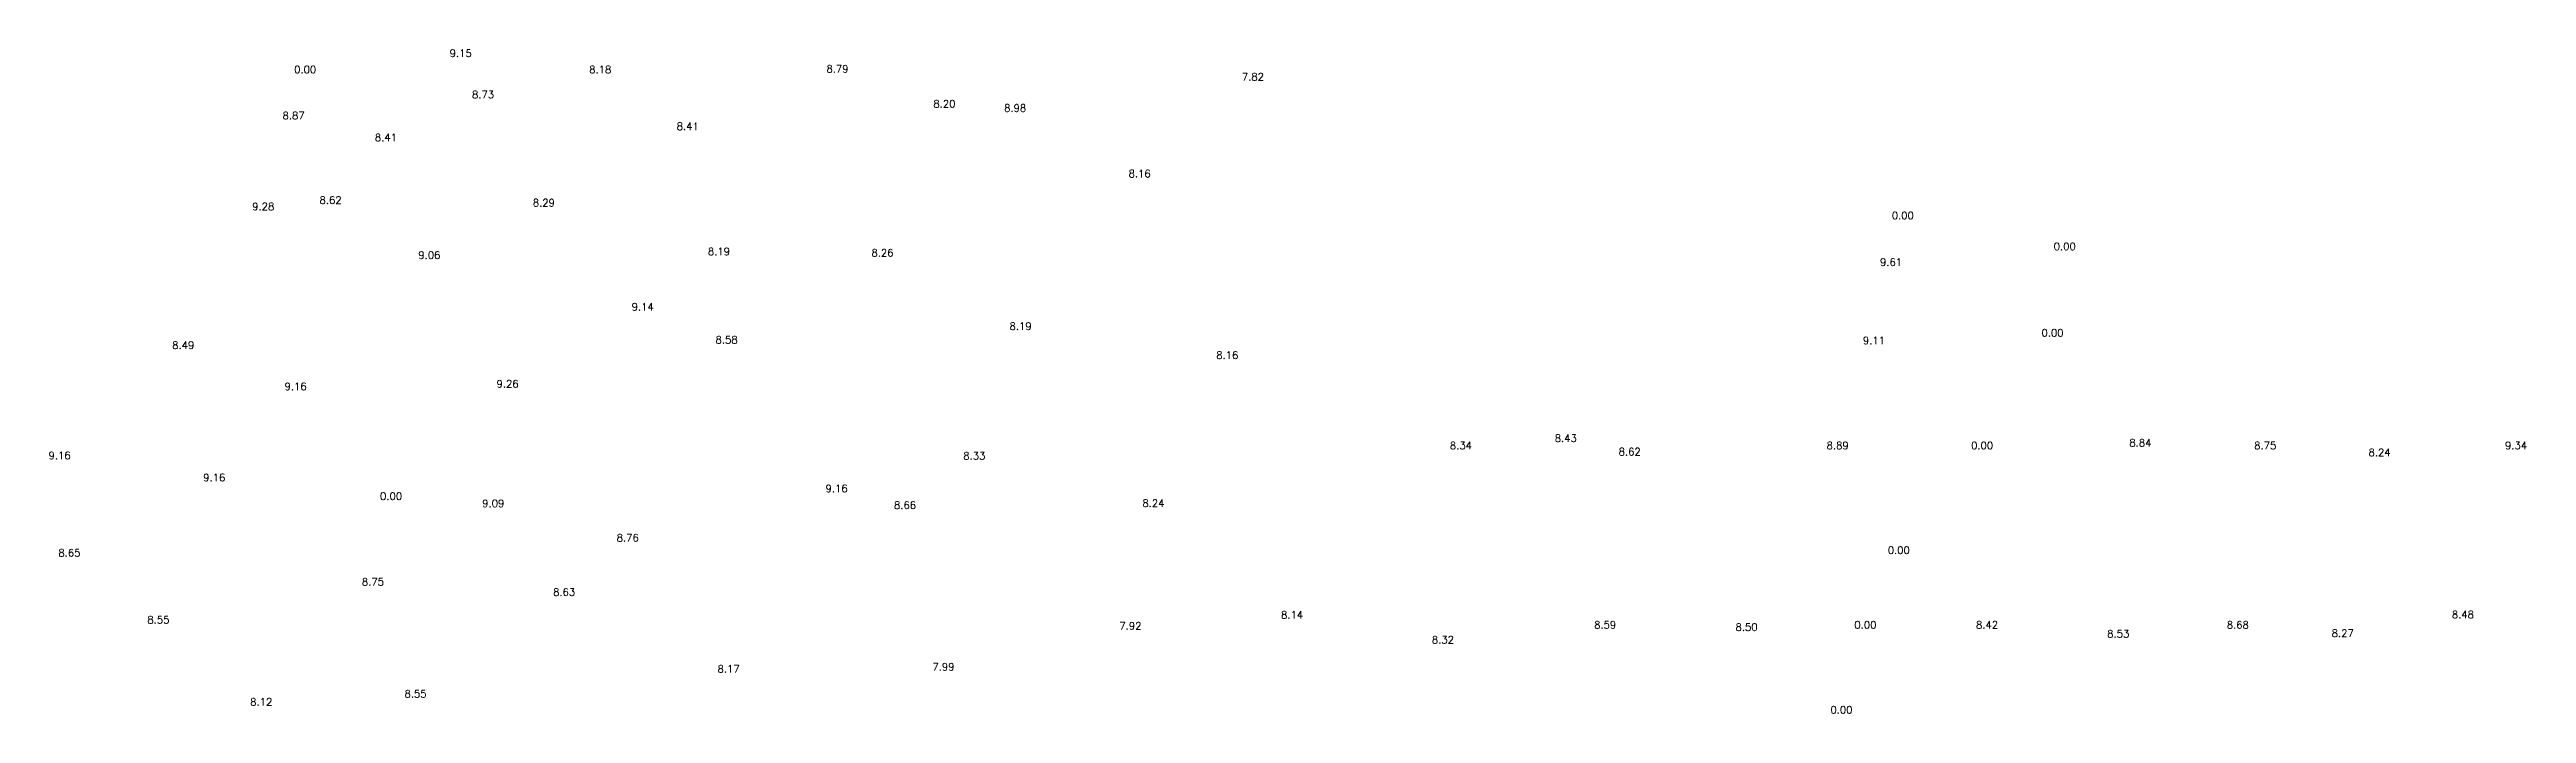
# Model space of a CAD drawing. Header units: inches. Extents: x 4891 to 6725, y 7597 to 10081.
# Drawn here: x 5056 to 6421, y 9130 to 9496 of the extents above; entities that cross this region are included whole.
import ezdxf
from ezdxf.enums import TextEntityAlignment as Align

# ---------------------------------------------------------------- set-up
doc = ezdxf.new("R2010")
doc.units = ezdxf.units.IN
doc.header["$MEASUREMENT"] = 0
doc.layers.add('SITUASI', color=7, linetype='Continuous')
doc.styles.add('L80', font='simplex.shx', dxfattribs={"height": 4.06})

msp = doc.modelspace()

# ---------------------------------------------------------------- texts
at = {"layer": 'SITUASI', "color": 3, "style": 'L80'}
for s, p in [('0.00', (5196.7, 9485.4)), ('9.15', (5282.4, 9494.4, 9.2)), ('8.18', (5359.3, 9485.4, 8.2)), ('8.79', (5490, 9485.8, 8.8)), ('8.73', (5294.7, 9471.6, 8.7)), ('7.82', (5718.9, 9481.4, 7.8)), ('8.87', (5190.3, 9460, 8.9)), ('8.20', (5548.9, 9466.5, 8.2)), ('8.98', (5587.9, 9464.2, 9)), ('8.41', (5241.2, 9448, 8.4)), ('8.41', (5407.5, 9454.1, 8.4)), ('8.16', (5656.5, 9428, 8.2)), ('9.28', (5173.6, 9409.9, 9.3)), ('8.62', (5210.7, 9413.4, 8.6)), ('8.29', (5328.2, 9412, 8.3)), ('0.00', (6077, 9404.9)), ('0.00', (6166.2, 9387.9)), ('9.06', (5265.1, 9383.1, 9.1)), ('8.19', (5424.7, 9385.1, 8.2)), ('8.26', (5514.8, 9384.4, 8.3)), ('9.61', (6070.5, 9379.2, 9.6)), ('9.14', (5382.7, 9354.6, 9.1)), ('8.49', (5129.5, 9333.4, 8.5)), ('8.58', (5428.9, 9336.4, 8.6)), ('8.19', (5590.9, 9343.9, 8.2)), ('9.11', (6061.1, 9336, 9.1)), ('0.00', (6159.5, 9340.2)), ('8.16', (5704.8, 9327.9, 8.2)), ('9.16', (5191.4, 9310.7, 9.2)), ('9.26', (5308.2, 9312.1, 9.3)), ('8.43', (5891.3, 9282.1, 8.4)), ('8.84', (6207.9, 9279.6, 8.8)), ('9.16', (5061.4, 9272.6, 9.2)), ('8.33', (5565.4, 9272.4, 8.3)), ('8.34', (5833.5, 9278.1, 8.3)), ('8.62', (5926.5, 9274.7, 8.6)), ('8.89', (6041.1, 9278.1, 8.9)), ('0.00', (6120.7, 9278.1)), ('8.75', (6276.7, 9278.1, 8.7)), ('8.24', (6339.7, 9274.3, 8.2)), ('9.34', (6414.9, 9278.1, 9.3)), ('9.16', (5146.6, 9260.4, 9.2)), ('9.16', (5489.5, 9254.4, 9.2)), ('0.00', (5244, 9250.2)), ('9.09', (5300.3, 9246.2, 9.1)), ('8.66', (5527.2, 9245.2, 8.7)), ('8.24', (5664.1, 9246.3, 8.2)), ('8.76', (5374.4, 9227.2, 8.8)), ('8.65', (5066.8, 9218.9, 8.7)), ('0.00', (6074.8, 9220.4)), ('8.75', (5234, 9203, 8.8)), ('8.63', (5339.4, 9197.3, 8.6)), ('8.14', (5740.5, 9184.7, 8.1)), ('8.48', (6385.6, 9184.9, 8.5)), ('8.55', (5115.8, 9182, 8.5)), ('7.92', (5651.4, 9178.6, 7.9)), ('8.32', (5823.6, 9171, 8.3)), ('8.59', (5913, 9179.2, 8.6)), ('8.50', (5990.9, 9178, 8.5)), ('0.00', (6056.4, 9179.2)), ('8.42', (6123.4, 9179.2, 8.4)), ('8.53', (6195.7, 9174.3, 8.5)), ('8.68', (6261.6, 9179.2, 8.7)), ('8.27', (6319.4, 9174.6, 8.3)), ('7.99', (5548.4, 9156.1, 8)), ('8.17', (5430, 9154.9, 8.2)), ('8.12', (5172.5, 9136.7, 8.1)), ('8.55', (5257.5, 9141.2, 8.5)), ('0.00', (6043.2, 9132.4))]:
    msp.add_text(s, height=4.06, dxfattribs=at).set_placement(p, align=Align.MIDDLE_CENTER)

doc.saveas('drawing.dxf')
